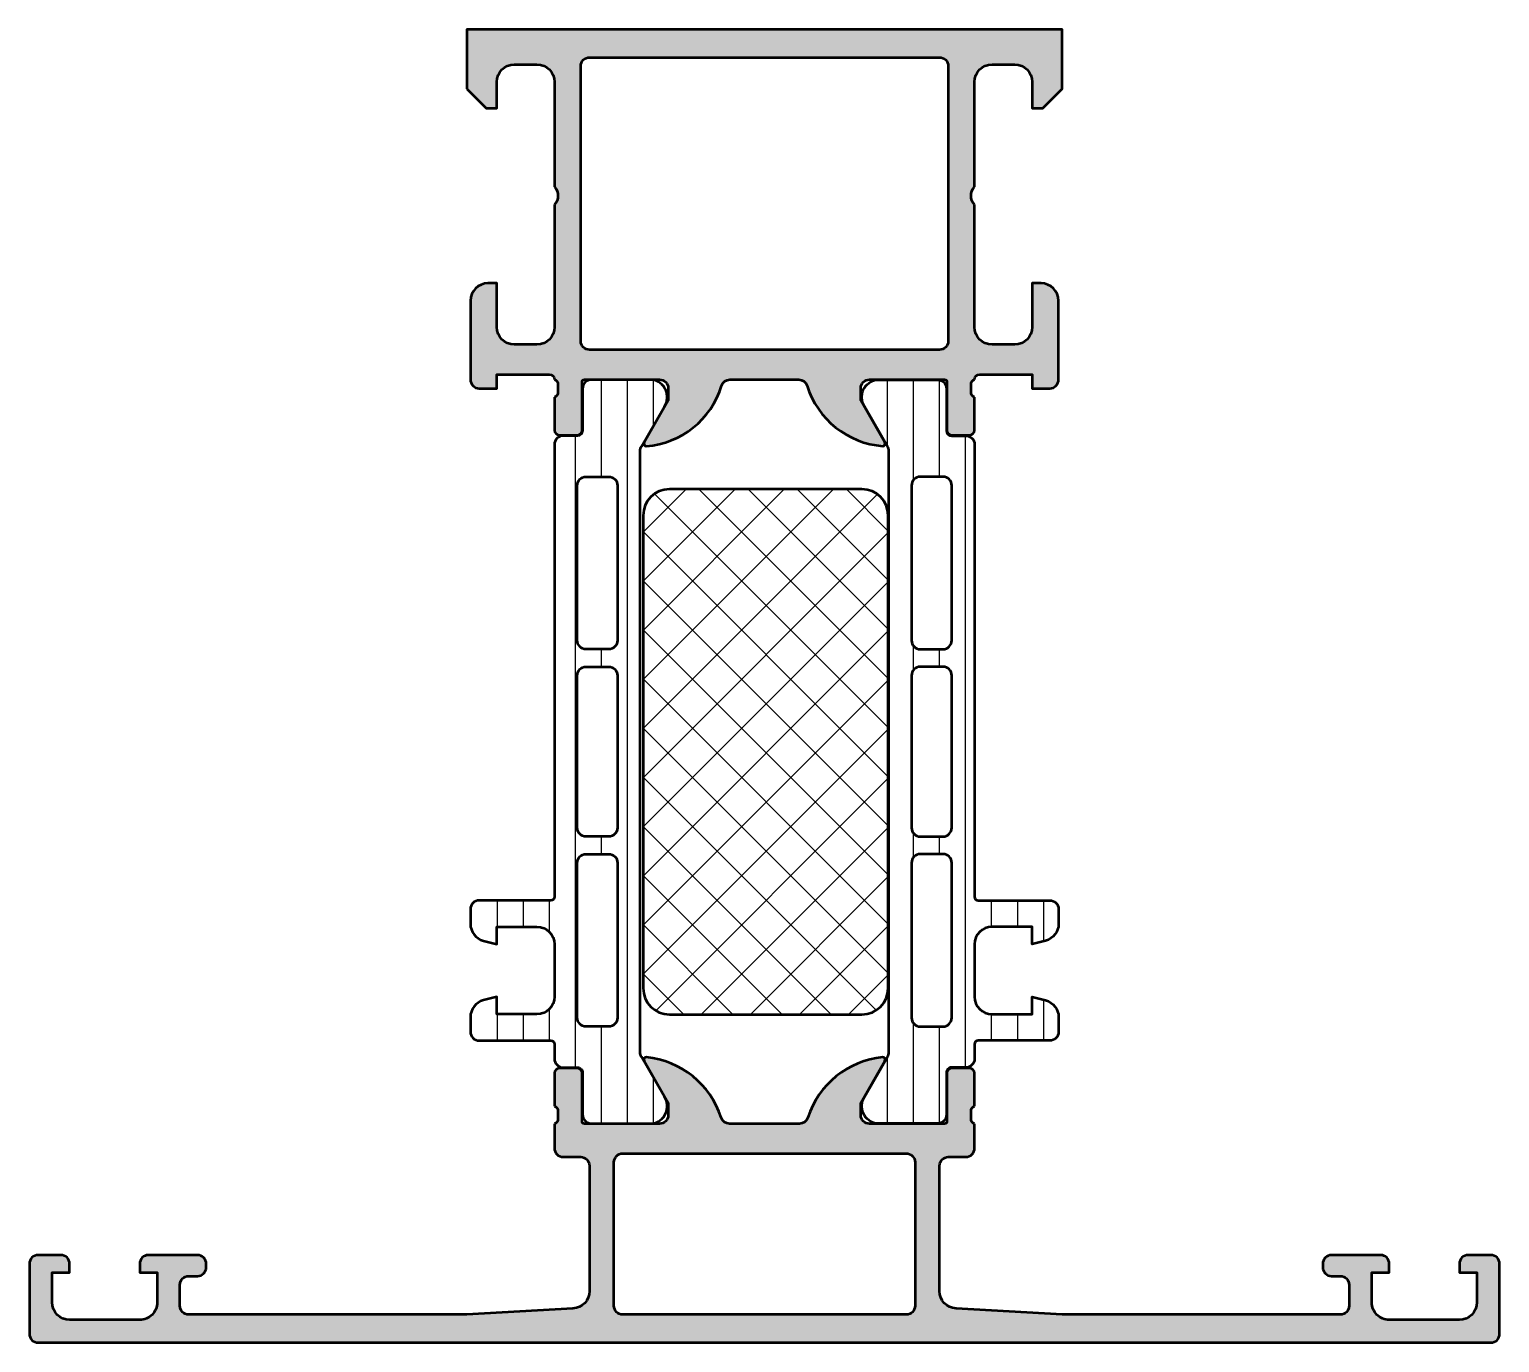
# Model space of a CAD drawing. Extents: x 0 to 84, y 0 to 75.
import ezdxf

# ---------------------------------------------------------------- set-up
doc = ezdxf.new("R2010")
doc.units = 0
for name, color, linetype, lineweight in [('0S-Alu contour', 7, 'Continuous', 50), ('0S-Alu hatch', 252, 'Continuous', 25), ('0S-Plastic contour', 254, 'Continuous', 50), ('0S-Plastic hatch', 253, 'Continuous', 25), ('0S-PT contour', 91, 'Continuous', 50), ('0S-PT hatch', 103, 'Continuous', 25)]:
    doc.layers.add(name, color=color, linetype=linetype, lineweight=lineweight)
pattern_1 = [(90, (0, 0), (-1.4859, 0), [])]

# ---------------------------------------------------------------- blocks, each defined once
blk = doc.blocks.new('345220__68C31748_A0F1_4D4B_8DB2_2B87B1CDCAF7_')
at = {"layer": '0S-Alu hatch'}
h = blk.add_hatch(color=256, dxfattribs=at)
edge = h.paths.add_edge_path()
edge.add_arc((30.49999809265137, 11.09999847412109), 0.5000000000000036, 180, 270)
edge.add_line((30.49999809265137, 10.59999847412108), (31.49999809265138, 10.59999847412108))
edge.add_ellipse((31.49999809265136, 10.09999847412108), major_axis=(-0.5000000000000054, 0), ratio=1, start_angle=180, end_angle=269.99999999999875, ccw=False)
edge.add_line((31.99999809265137, 10.09999847412108), (31.99999809265138, 2.944488525390621))
edge.add_ellipse((31.00000742106395, 2.94447682080078), major_axis=(-0.9999906716559251, 0), ratio=1, start_angle=93.26926935200947, end_angle=180.0006706298244, ccw=False)
edge.add_line((31.05703544616699, 1.946113586425776), (25, 1.599998474121088))
edge.add_line((25, 1.599998474121088), (9.100006103515623, 1.599998474121088))
edge.add_ellipse((9.100002464158983, 2.099994834764447), major_axis=(-0.4999963606566039, 0), ratio=1, start_angle=-0.000417042864683026, end_angle=90.00041704258678, ccw=False)
edge.add_line((8.600006103515625, 2.099998474123514), (8.600006103515625, 3.300003051757806))
edge.add_ellipse((9.100008844383234, 3.300000310890197), major_axis=(-0.5000027408751218, 0), ratio=1, start_angle=270.00031407857114, end_angle=359.99968592151924, ccw=False)
edge.add_line((9.100006103515621, 3.800003051757807), (9.600006103515623, 3.800003051757807))
edge.add_arc((9.600018985091806, 4.299990170181624), 0.4999871185897568, 269.9985238420723, 360.0014761578453)
edge.add_line((10.10000610351562, 4.300003051757088), (10.10000610351562, 4.499999999999992))
edge.add_arc((9.600019903500321, 4.500013799984693), 0.4999862002057459, 359.9984185945515, 450.0015814054076)
edge.add_line((9.600006103515621, 4.999999999999994), (6.799987792968749, 4.999999999999995))
edge.add_arc((6.800036528742742, 4.499951264226003), 0.5000487381489366, 90.00558416400746, 179.994415836045)
edge.add_line((6.29998779296875, 4.499999999999538), (6.29998779296875, 3.999999999999994))
edge.add_line((6.29998779296875, 3.999999999999994), (7.29998779296875, 3.999999999999994))
edge.add_line((7.29998779296875, 3.999999999999994), (7.299987792968751, 2.300003051757808))
edge.add_ellipse((6.300035042676397, 2.299955803026448), major_axis=(-0.9999527514086279, 0), ratio=1, start_angle=89.99904127429778, end_angle=180.0027072806921, ccw=False)
edge.add_line((6.300018310546877, 1.300003051757807), (2.29998779296875, 1.300003051757807))
edge.add_ellipse((2.300030971468326, 2.300046230257383), major_axis=(-1.000043179431727, 0), ratio=1, start_angle=0.00247383901108833, end_angle=89.99752616102683, ccw=False)
edge.add_line((1.29998779296875, 2.300003051757147), (1.29998779296875, 3.999999999999994))
edge.add_line((1.29998779296875, 3.999999999999994), (2.29998779296875, 3.999999999999994))
edge.add_line((2.29998779296875, 3.999999999999994), (2.29998779296875, 4.499999999999996))
edge.add_arc((1.80003856548356, 4.500050770347218), 0.4999492300630801, 359.9941815559002, 450.0023212804759)
edge.add_line((1.800018310546875, 4.999999999999994), (0.5000000000000014, 4.999999999999994))
edge.add_arc((0.4999963606433605, 4.500003639356633), 0.4999963606566056, 89.99958295741315, 180.0004170428646)
edge.add_line((1e-16, 4.499999999997569), (0, 0.4999999999999947))
edge.add_arc((0.4999963606433596, 0.4999963606433545), 0.4999963606566047, 179.9995829571354, 270.0004170425868)
edge.add_line((0.5, -5.1e-15), (83.49998474121092, -5.1e-15))
edge.add_arc((83.49998838056757, 0.4999963606433604), 0.4999963606566104, 269.9995829574139, 360.0004170428646)
edge.add_line((83.99998474121094, 0.5000000000024251), (83.99998474121094, 4.499999999999994))
edge.add_arc((83.49998838056759, 4.500003639356642), 0.499996360656597, 359.9995829571354, 450.0004170425878)
edge.add_line((83.49998474121092, 4.999999999999994), (82.19996643066408, 4.999999999999994))
edge.add_arc((82.1999461757274, 4.500050770347192), 0.4999492300631073, 89.99767871952724, 180.0058184440372)
edge.add_line((81.69999694824217, 4.500000000000121), (81.69999694824217, 3.999999999999994))
edge.add_line((81.69999694824217, 3.999999999999994), (82.69999694824219, 3.999999999999994))
edge.add_line((82.69999694824219, 3.999999999999994), (82.69999694824219, 2.300003051757837))
edge.add_ellipse((81.6999537697426, 2.300046230257376), major_axis=(-1.000043179431718, 0), ratio=1, start_angle=90.00247383897272, end_angle=179.9975261609891, ccw=False)
edge.add_line((81.69999694824217, 1.300003051757807), (77.69996643066408, 1.300003051757807))
edge.add_ellipse((77.69994969853458, 2.299955803026473), major_axis=(-0.9999527514086548, 0), ratio=1, start_angle=-0.0027072808267121218, end_angle=90.0009587257008, ccw=False)
edge.add_line((76.6999969482422, 2.300003051758114), (76.69999694824219, 3.999999999999994))
edge.add_line((76.69999694824219, 3.999999999999994), (77.69999694824217, 3.999999999999994))
edge.add_line((77.69999694824217, 3.999999999999994), (77.69999694824217, 4.499999999999994))
edge.add_arc((77.1999482124682, 4.499951264226005), 0.5000487381489331, 0.0055841639549441, 89.99441583599489)
edge.add_line((77.19999694824217, 4.999999999999994), (74.39997863769531, 4.999999999999994))
edge.add_arc((74.39996483771063, 4.500013799984677), 0.4999862002057592, 89.99841859459399, 180.0015814054484)
edge.add_line((73.89997863769531, 4.499999999999621), (73.89997863769531, 4.300003051757827))
edge.add_arc((74.39996575611914, 4.299990170181632), 0.4999871185897643, 179.9985238419079, 270.001476157926)
edge.add_line((74.39997863769531, 3.800003051757807), (74.89997863769531, 3.800003051757807))
edge.add_ellipse((74.89997589682773, 3.300000310890221), major_axis=(-0.5000027408750981, 0), ratio=1, start_angle=180.0003140784808, end_angle=269.99968592143193, ccw=False)
edge.add_line((75.39997863769531, 3.300003051757033), (75.39997863769531, 2.099998474121066))
edge.add_ellipse((74.89998227705195, 2.099994834764458), major_axis=(-0.4999963606566104, 0), ratio=1, start_angle=89.9995829574155, end_angle=180.0004170428646, ccw=False)
edge.add_line((74.89997863769533, 1.599998474121088), (58.99997711181643, 1.599998474121088))
edge.add_line((58.99997711181643, 1.599998474121088), (52.94294357299803, 1.946113586425775))
edge.add_ellipse((52.9999715981011, 2.944476820800784), major_axis=(-0.9999906716559332, 0), ratio=1, start_angle=-0.0006706298242988851, end_angle=86.7307306479891, ccw=False)
edge.add_line((51.99998092651366, 2.944488525390095), (51.99998092651369, 10.09999847412109))
edge.add_ellipse((52.49998092651368, 10.09999847412109), major_axis=(-0.5, 0), ratio=1, start_angle=270.00000000000165, end_angle=360, ccw=False)
edge.add_line((52.49998092651367, 10.59999847412108), (53.49998092651368, 10.59999847412108))
edge.add_arc((53.49998092651368, 11.09999847412107), 0.4999999999999858, 270, 360)
edge.add_line((53.99998092651366, 11.09999847412107), (53.99998092651367, 12.5))
edge.add_ellipse((54.07881737305672, 12.76752059199311), major_axis=(-0.2788950563274293, 0), ratio=1, start_angle=-1.1645893741010127, end_angle=73.58012358050752, ccw=False)
edge.add_line((53.79997992651367, 12.7731889999915), (53.79997992651367, 13.22678299999151))
edge.add_ellipse((54.07884802215683, 13.23244365946857), major_axis=(-0.2789255417371434, 0), ratio=1, start_angle=-73.5754054446461, end_angle=1.1628700728862214, ccw=False)
edge.add_line((53.99998092651367, 13.4999869999915), (53.99998092651367, 15.37999799999999))
edge.add_arc((53.69998092651366, 15.379998), 0.3000000000000114, 0, 89.99999999999864)
edge.add_line((53.69998092651367, 15.67999800000001), (52.72000660747087, 15.67999800000001))
edge.add_arc((52.72000660747087, 15.37999800000002), 0.29999999999999, 90, 180)
edge.add_line((52.42000660747088, 15.37999800000002), (52.42000660747089, 12.62000000000001))
edge.add_ellipse((52.30000660747086, 12.62000000000002), major_axis=(-0.1200000000000259, 0), ratio=1, start_angle=89.99999999999329, end_angle=180, ccw=False)
edge.add_line((52.30000660747085, 12.49999999999999), (47.99998092651367, 12.5))
edge.add_ellipse((47.99998092651367, 13.00000000000001), major_axis=(-0.5000000000000125, 0), ratio=1, start_angle=0, end_angle=90, ccw=False)
edge.add_line((47.49998092651366, 13), (47.49998092651366, 13.69999999999998))
edge.add_line((47.49998092651366, 13.69999999999998), (48.88147638413604, 16.09282032302754))
edge.add_arc((48.76186114186538, 16.1618802153517), 0.138119784648306, 330.0000000000005, 455.6225775507949)
edge.add_arc((49.23820416768748, 11.32339113815202), 5.000000000000174, 95.62257755079341, 162.2515836439296)
edge.add_ellipse((43.99998092651366, 12.99999999999984), major_axis=(-0.4999999999998378, 0), ratio=1, start_angle=90.00000000000159, end_angle=162.2515836439315, ccw=False)
edge.add_line((43.99998092651368, 12.5), (39.99999809265138, 12.5))
edge.add_ellipse((39.99999809265148, 13.00000000000011), major_axis=(-0.5000000000001048, 0), ratio=1, start_angle=17.74841635605958, end_angle=89.99999999998857, ccw=False)
edge.add_arc((34.76177485147767, 11.32339113815229), 4.999999999999904, 17.74841635607127, 84.37742244920742)
edge.add_arc((35.23811787729967, 16.16188021535171), 0.1381197846482973, 84.37742244920473, 209.9999999999997)
edge.add_line((35.11850263502901, 16.09282032302756), (36.49999809265138, 13.7))
edge.add_line((36.49999809265138, 13.7), (36.49999809265138, 13))
edge.add_ellipse((35.99999809265138, 13), major_axis=(-0.4999999999999929, 0), ratio=1, start_angle=90, end_angle=180, ccw=False)
edge.add_line((35.99999809265137, 12.5), (31.69997241169417, 12.50000000000001))
edge.add_ellipse((31.69997241169417, 12.62), major_axis=(-0.1199999999999957, 0), ratio=1, start_angle=0, end_angle=90.0000000000017, ccw=False)
edge.add_line((31.57997241169417, 12.62), (31.57997241169416, 15.37999799999999))
edge.add_arc((31.27997241169417, 15.37999799999999), 0.2999999999999989, 0, 90)
edge.add_line((31.27997241169417, 15.67999799999999), (30.29999809265138, 15.679998))
edge.add_arc((30.29999809265138, 15.37999799999999), 0.3000000000000043, 90, 180)
edge.add_line((29.99999809265137, 15.37999799999999), (29.99999809265138, 13.49998699999148))
edge.add_ellipse((29.92113099700823, 13.23244365946855), major_axis=(-0.2789255417371328, 0), ratio=1, start_angle=178.8371299271148, end_angle=253.5754054446464, ccw=False)
edge.add_line((30.19999909265138, 13.2267829999915), (30.19999909265138, 12.77318899999148))
edge.add_ellipse((29.92116164610833, 12.76752059199312), major_axis=(-0.2788950563274377, 0), ratio=1, start_angle=106.4198764194943, end_angle=181.1645893740957, ccw=False)
edge.add_line((29.99999809265138, 12.5), (29.99999809265137, 11.09999847412109))
edge = h.paths.add_edge_path()
edge.add_ellipse((33.89999389648437, 10.29999542236327), major_axis=(-0.5, 0), ratio=1, start_angle=270, end_angle=360, ccw=False)
edge.add_line((33.89999389648437, 10.79999542236327), (50.09998703002929, 10.79999542236327))
edge.add_ellipse((50.0999870300293, 10.29999542236327), major_axis=(-0.5, 0), ratio=1, start_angle=180, end_angle=270.0000000000008, ccw=False)
edge.add_line((50.59998703002929, 10.29999542236327), (50.59998703002929, 2.100006103515619))
edge.add_ellipse((50.0999870300293, 2.100006103515619), major_axis=(-0.4999999999999999, 0), ratio=1, start_angle=90, end_angle=180, ccw=False)
edge.add_line((50.0999870300293, 1.600006103515619), (33.89999389648437, 1.60000610351562))
edge.add_ellipse((33.89999389648437, 2.10000610351562), major_axis=(-0.5, 0), ratio=1, start_angle=0, end_angle=90, ccw=False)
edge.add_line((33.39999389648437, 2.10000610351562), (33.39999389648437, 10.29999542236327))
at = {"layer": '0S-Alu contour', "color": 7}
for points in [[(35.11850263502901, 16.09282032302756), (36.49999809265138, 13.7), (36.49999809265138, 13)], [(47.49998092651366, 13), (47.49998092651366, 13.69999999999998), (48.88147638413604, 16.09282032302754)], [(29.99999809265137, 15.37999799999999), (29.99999809265138, 13.49998699999148)], [(31.27997241169417, 15.67999799999999), (30.29999809265138, 15.679998)], [(31.57997241169417, 12.62), (31.57997241169416, 15.37999799999999)], [(52.42000660747088, 15.37999800000002), (52.42000660747089, 12.62000000000001)], [(53.69998092651367, 15.67999800000001), (52.72000660747087, 15.67999800000001)], [(53.99998092651367, 13.4999869999915), (53.99998092651367, 15.37999799999999)], [(30.19999909265138, 13.2267829999915), (30.19999909265138, 12.77318899999148)], [(53.79997992651367, 12.7731889999915), (53.79997992651367, 13.22678299999151)], [(29.99999809265138, 12.5), (29.99999809265137, 11.09999847412109)], [(35.99999809265137, 12.5), (31.69997241169417, 12.50000000000001)], [(43.99998092651368, 12.5), (39.99999809265138, 12.5)], [(52.30000660747085, 12.49999999999999), (47.99998092651367, 12.5)], [(53.99998092651366, 11.09999847412107), (53.99998092651367, 12.5)], [(30.49999809265137, 10.59999847412108), (31.49999809265138, 10.59999847412108)], [(31.99999809265137, 10.09999847412108), (31.99999809265138, 2.944488525390621)], [(33.39999389648437, 2.10000610351562), (33.39999389648437, 10.29999542236327)], [(33.89999389648437, 10.79999542236327), (50.09998703002929, 10.79999542236327)], [(50.59998703002929, 10.29999542236327), (50.59998703002929, 2.100006103515619)], [(51.99998092651366, 2.944488525390095), (51.99998092651369, 10.09999847412109)], [(52.49998092651367, 10.59999847412108), (53.49998092651368, 10.59999847412108)], [(1e-16, 4.499999999997569), (0, 0.4999999999999947)], [(1.800018310546875, 4.999999999999994), (0.5000000000000014, 4.999999999999994)], [(1.29998779296875, 2.300003051757147), (1.29998779296875, 3.999999999999994), (2.29998779296875, 3.999999999999994), (2.29998779296875, 4.499999999999996)], [(6.29998779296875, 4.499999999999538), (6.29998779296875, 3.999999999999994), (7.29998779296875, 3.999999999999994), (7.299987792968751, 2.300003051757808)], [(9.600006103515621, 4.999999999999994), (6.799987792968749, 4.999999999999995)], [(10.10000610351562, 4.300003051757088), (10.10000610351562, 4.499999999999992)], [(73.89997863769531, 4.499999999999621), (73.89997863769531, 4.300003051757827)], [(77.19999694824217, 4.999999999999994), (74.39997863769531, 4.999999999999994)], [(76.6999969482422, 2.300003051758114), (76.69999694824219, 3.999999999999994), (77.69999694824217, 3.999999999999994), (77.69999694824217, 4.499999999999994)], [(81.69999694824217, 4.500000000000121), (81.69999694824217, 3.999999999999994), (82.69999694824219, 3.999999999999994), (82.69999694824219, 2.300003051757837)], [(83.49998474121092, 4.999999999999994), (82.19996643066408, 4.999999999999994)], [(83.99998474121094, 0.5000000000024251), (83.99998474121094, 4.499999999999994)], [(9.100006103515621, 3.800003051757807), (9.600006103515623, 3.800003051757807)], [(74.39997863769531, 3.800003051757807), (74.89997863769531, 3.800003051757807)], [(8.600006103515625, 2.099998474123514), (8.600006103515625, 3.300003051757806)], [(75.39997863769531, 3.300003051757033), (75.39997863769531, 2.099998474121066)], [(31.05703544616699, 1.946113586425776), (25, 1.599998474121088), (9.100006103515623, 1.599998474121088)], [(74.89997863769533, 1.599998474121088), (58.99997711181643, 1.599998474121088), (52.94294357299803, 1.946113586425775)], [(6.300018310546877, 1.300003051757807), (2.29998779296875, 1.300003051757807)], [(50.0999870300293, 1.600006103515619), (33.89999389648437, 1.60000610351562)], [(81.69999694824217, 1.300003051757807), (77.69996643066408, 1.300003051757807)], [(0.5, -5.1e-15), (83.49998474121092, -5.1e-15)]]:
    blk.add_lwpolyline(points, dxfattribs=at)
for centre, radius, start, end in [((35.23811787729967, 16.16188021535171), 0.1381197846482973, 84.37742244920473, 209.9999999999997), ((34.76177485147767, 11.32339113815229), 4.999999999999904, 17.74841635607127, 84.37742244920742), ((49.23820416768748, 11.32339113815202), 5.000000000000174, 95.62257755079341, 162.2515836439296), ((48.76186114186538, 16.1618802153517), 0.138119784648306, 330.0000000000005, 95.62257755079499), ((30.29999809265138, 15.37999799999999), 0.3000000000000043, 90, 180), ((31.27997241169417, 15.37999799999999), 0.2999999999999989, 0, 90), ((52.72000660747087, 15.37999800000002), 0.29999999999999, 90, 180), ((53.69998092651366, 15.379998), 0.3000000000000114, 0, 89.99999999999864), ((30.49999809265137, 11.09999847412109), 0.5000000000000036, 180, 270), ((53.49998092651368, 11.09999847412107), 0.4999999999999858, 270, 0), ((0.4999963606433605, 4.500003639356633), 0.4999963606566056, 89.99958295741315, 180.0004170428646), ((1.80003856548356, 4.500050770347218), 0.4999492300630801, 359.9941815559002, 90.00232128047583), ((6.800036528742742, 4.499951264226003), 0.5000487381489366, 90.00558416400746, 179.994415836045), ((9.600019903500321, 4.500013799984693), 0.4999862002057459, 359.9984185945515, 90.00158140540763), ((9.600018985091806, 4.299990170181624), 0.4999871185897568, 269.9985238420723, 0.0014761578452432), ((74.39996483771063, 4.500013799984677), 0.4999862002057592, 89.99841859459399, 180.0015814054484), ((74.39996575611914, 4.299990170181632), 0.4999871185897643, 179.9985238419079, 270.001476157926), ((77.1999482124682, 4.499951264226005), 0.5000487381489331, 0.0055841639549441, 89.99441583599489), ((82.1999461757274, 4.500050770347192), 0.4999492300631073, 89.99767871952724, 180.0058184440372), ((83.49998838056759, 4.500003639356642), 0.499996360656597, 359.9995829571354, 90.00041704258778), ((0.4999963606433596, 0.4999963606433545), 0.4999963606566047, 179.9995829571354, 270.0004170425868), ((83.49998838056757, 0.4999963606433604), 0.4999963606566104, 269.9995829574139, 0.0004170428646345)]:
    blk.add_arc(centre, radius, start, end, dxfattribs=at)
at = {"layer": '0S-Alu contour', "color": 7, "extrusion": (0, 0, -1)}
for centre, radius, start, end in [((-29.92113099700823, 13.23244365946855), 0.2789255417371328, 106.4245945553536, 181.1628700728853), ((-54.07884802215683, 13.23244365946857), 0.2789255417371434, 358.8371299271138, 73.57540544464614), ((-29.92116164610833, 12.76752059199312), 0.2788950563274377, 178.8354106259043, 253.5801235805057), ((-31.69997241169417, 12.62), 0.1199999999999957, 269.9999999999983, 0), ((-35.99999809265138, 13), 0.4999999999999929, 180, 270), ((-39.99999809265148, 13.00000000000011), 0.5000000000001048, 270.0000000000114, 342.2515836439404), ((-43.99998092651366, 12.99999999999984), 0.4999999999998378, 197.7484163560685, 269.9999999999984), ((-47.99998092651367, 13.00000000000001), 0.5000000000000125, 270, 0), ((-52.30000660747086, 12.62000000000002), 0.1200000000000259, 180, 270.0000000000068), ((-54.07881737305672, 12.76752059199311), 0.2788950563274293, 286.4198764194925, 1.164589374100992), ((-31.49999809265136, 10.09999847412108), 0.5000000000000054, 90.00000000000122, 180), ((-33.89999389648437, 10.29999542236327), 0.5, 0, 90), ((-50.0999870300293, 10.29999542236327), 0.5, 89.9999999999992, 180), ((-52.49998092651368, 10.09999847412109), 0.5, 0, 89.99999999999837), ((-9.100008844383234, 3.300000310890197), 0.5000027408751218, 0.0003140784807261, 89.99968592142883), ((-74.89997589682773, 3.300000310890221), 0.5000027408750981, 90.0003140785681, 179.9996859215192), ((-31.00000742106395, 2.94447682080078), 0.9999906716559253, 179.9993293701756, 266.7307306479905), ((-52.9999715981011, 2.944476820800784), 0.9999906716559335, 273.2692693520109, 0.000670629824406), ((-2.300030971468326, 2.300046230257383), 1.000043179431727, 270.0024738389732, 359.9975261609889), ((-6.300035042676397, 2.299955803026448), 0.9999527514086279, 179.9972927193079, 270.0009587257022), ((-9.100002464158983, 2.099994834764447), 0.4999963606566039, 269.9995829574132, 0.0004170428646345), ((-33.89999389648437, 2.10000610351562), 0.5, 270, 0), ((-50.0999870300293, 2.100006103515619), 0.4999999999999999, 180, 270), ((-74.89998227705195, 2.099994834764458), 0.4999963606566104, 179.9995829571354, 270.0004170425845), ((-77.69994969853458, 2.299955803026473), 0.9999527514086548, 269.9990412742992, 0.0027072808266599), ((-81.6999537697426, 2.300046230257376), 1.000043179431718, 180.002473839011, 269.9975261610273)]:
    blk.add_arc(centre, radius, start, end, dxfattribs=at)
blk = doc.blocks.new('486910__9B166FDB_D772_4EF8_85C1_3312F92CC341_')
at = {"layer": '0S-PT hatch'}
h = blk.add_hatch(dxfattribs=at)
h.set_pattern_fill('ANSI37', color=256, scale=0.625, angle=90, style=0)
h.set_pattern_definition([(135, (0, 0), (-1.403165018917055, -1.403165018917055), []), (225, (0, 0), (1.403165018917055, -1.403165018917055), [])])
edge = h.paths.add_edge_path()
edge.add_arc((36.56593827806137, 47.24119923922818), 1.5, 90, 180)
edge.add_line((35.06593827806137, 47.24119923922818), (35.06593827806137, 20.24119923922818))
edge.add_arc((36.56593827806136, 20.24119923922818), 1.499999999999998, 180, 270)
edge.add_line((36.56593827806136, 18.74119923922818), (47.56593827806136, 18.74119923922818))
edge.add_arc((47.56593827806136, 20.24119923922818), 1.5, 270, 360)
edge.add_line((49.06593827806136, 20.24119923922818), (49.06593827806137, 47.24119923922818))
edge.add_arc((47.56593827806137, 47.24119923922818), 1.499999999999999, 0, 90)
edge.add_line((47.56593827806137, 48.74119923922818), (36.56593827806137, 48.74119923922818))
at = {"layer": '0S-PT contour', "color": 7}
for points in [[(47.56593827806137, 48.74119923922818), (36.56593827806137, 48.74119923922818)], [(35.06593827806137, 47.24119923922818), (35.06593827806137, 20.24119923922818)], [(49.06593827806136, 20.24119923922818), (49.06593827806137, 47.24119923922818)], [(36.56593827806136, 18.74119923922818), (47.56593827806136, 18.74119923922818)]]:
    blk.add_lwpolyline(points, dxfattribs=at)
for centre, radius, start, end in [((36.56593827806137, 47.24119923922818), 1.5, 90, 180), ((47.56593827806137, 47.24119923922818), 1.499999999999999, 0, 90), ((36.56593827806136, 20.24119923922818), 1.499999999999998, 180, 270), ((47.56593827806136, 20.24119923922818), 1.5, 270, 0)]:
    blk.add_arc(centre, radius, start, end, dxfattribs=at)
blk = doc.blocks.new('278494__99E696C1_5AEE_4A02_9DF4_0ACA20FF6A75___4F077FD6_5B65_45CB_B10E_73803434C904_')
at = {"layer": '0S-Plastic hatch'}
h = blk.add_hatch(dxfattribs=at)
h.set_pattern_fill('ANSI31', color=256, scale=0.4680000000000001, angle=45, style=0)
h.set_pattern_definition(pattern_1)
edge = h.paths.add_edge_path()
edge.add_line((53.99998092651367, 51.29262339778484), (54.00000384807167, 25.45125658823266))
edge.add_arc((54.20414271369369, 25.455375387072), 0.204180412775868, 181.155868943814, 269.5149389342844)
edge.add_line((54.20241416079843, 25.25120229122876), (58.30241416078671, 25.25120229122876))
edge.add_ellipse((58.30241416078671, 24.75120229122882), major_axis=(-0.4999999999999361, 0), ratio=1, start_angle=180, end_angle=270, ccw=False)
edge.add_line((58.80241416078665, 24.75120229122881), (58.80241416078666, 23.92045306784114))
edge.add_ellipse((57.80241416078657, 23.92045306784121), major_axis=(-1.000000000000092, 0), ratio=1, start_angle=105.0000000010833, end_angle=180, ccw=False)
edge.add_line((58.06123320590738, 22.95452724155694), (57.30241416078672, 22.75120229122875))
edge.add_line((57.30241416078672, 22.75120229122875), (57.30241416078673, 23.75120229122876))
edge.add_line((57.30241416078673, 23.75120229122876), (55.0024141607983, 23.75120229122876))
edge.add_arc((55.00412319463939, 22.74707631855117), 1.004127427074074, 90.09751797508503, 179.770140321516)
edge.add_line((54.00000384807167, 22.75110467439828), (54.00000384807167, 19.75122632025462))
edge.add_arc((55.00412340651959, 19.7553287754304), 1.004127938958025, 180.2340877213157, 269.9024699846784)
edge.add_line((55.00241416079837, 18.75120229122875), (57.30241416078672, 18.75120229122875))
edge.add_line((57.30241416078672, 18.75120229122875), (57.30241416078683, 19.75120229122869))
edge.add_line((57.30241416078683, 19.75120229122869), (58.0612332059074, 19.54787734087044))
edge.add_ellipse((57.80241416078674, 18.58195151458676), major_axis=(-0.9999999999994882, 0), ratio=1, start_angle=180, end_angle=254.99999999891662, ccw=False)
edge.add_line((58.80241416078623, 18.58195151458675), (58.80241416078672, 17.75120229122875))
edge.add_ellipse((58.30241416078671, 17.75120229122878), major_axis=(-0.5000000000000142, 0), ratio=1, start_angle=90.0000000000008, end_angle=180, ccw=False)
edge.add_line((58.30241416078671, 17.25120229122876), (54.20241416079836, 17.25120229122875))
edge.add_arc((54.20241416079836, 17.05120229122875), 0.1999999999999957, 90.00000000000205, 180)
edge.add_line((54.00241416079836, 17.05120229122875), (54.00109361580842, 16.21013004610088))
edge.add_ellipse((53.50109629514264, 16.21010925689818), major_axis=(-0.4999973210979703, 0), ratio=1, start_angle=90.00176831586009, end_angle=180.0023822800019, ccw=False)
edge.add_line((53.50111172652695, 15.71011193603834), (52.69078039371205, 15.71008330962012))
edge.add_arc((52.69079125994636, 15.41008330981692), 0.299999999999997, 90.00207529788617, 180.0020752978985)
edge.add_line((52.39079126014316, 15.41007244358254), (52.39121014035595, 13.0100740742441))
edge.add_ellipse((51.89121416334096, 13.01005332437419), major_axis=(-0.4999959774455577, 0), ratio=1, start_angle=90.00177281669909, end_angle=180.0023777790716, ccw=False)
edge.add_line((51.8912296339607, 12.51005734716797), (48.41468813815485, 12.50993069970388))
edge.add_ellipse((48.55696293506909, 13.4997539283803), major_axis=(-0.9999960709244813, 0), ratio=1, start_angle=-32.72494080195338, end_angle=81.8204672459861, ccw=False)
edge.add_line((47.7156907044103, 14.04035838247478), (49.03407770219733, 16.32406298372988))
edge.add_arc((48.60105593051258, 16.57404727381869), 0.5000000000457085, 330.0020786998707, 360.0020153916018)
edge.add_line((49.10105593024897, 16.57406486142827), (49.09996961781628, 50.92833361702789))
edge.add_arc((48.59996961804036, 50.92831498383714), 0.5000000001271044, 0.0021352061290217, 30.00207189330807)
edge.add_line((49.03297327941954, 51.17833064206543), (47.71442084995906, 53.46193973131244))
edge.add_ellipse((48.55565391617929, 54.00260512706299), major_axis=(-0.9999960709244771, 0), ratio=1, start_angle=-81.81631665021553, end_angle=32.72909139772872, ccw=False)
edge.add_line((48.41330741529753, 54.99241804653371), (51.88984891110337, 54.99254469399776))
edge.add_ellipse((51.88986966097333, 54.49254871698277), major_axis=(-0.4999959774455435, 0), ratio=1, start_angle=180.0017728167249, end_angle=270.0023777790794, ccw=False)
edge.add_line((52.38986563817952, 54.49256418760274), (52.3896206175987, 52.09256579421702))
edge.add_arc((52.6896206174019, 52.09257666045133), 0.2999999999999899, 180.0020752978985, 270.0020752978834)
edge.add_line((52.68963148363621, 51.79257666064813), (53.49996281645114, 51.79260528706632))
edge.add_ellipse((53.49998360565383, 51.29260796640054), major_axis=(-0.4999973210979703, 0), ratio=1, start_angle=180.0017683158931, end_angle=270.00238227991207, ccw=False)
edge = h.paths.add_edge_path()
edge.add_line((52.70053222794, 40.10119604587006), (52.70053222794, 48.95118994235433))
edge.add_arc((52.20053222585238, 48.95118994053621), 0.5000000020876358, 0, 90.00189910261868)
edge.add_line((52.20051565305555, 49.45118994234919), (50.90052154678764, 49.4511899423492))
edge.add_arc((50.900517907431, 48.95119358170586), 0.4999963606565891, 89.99958295741222, 180.0004170428646)
edge.add_line((50.40052154678765, 48.9511899423468), (50.40052154678764, 40.10119604586717))
edge.add_arc((50.90051790743087, 40.1011924065081), 0.4999963606564825, 179.9995829571354, 270.0004170426)
edge.add_line((50.90052154678763, 39.60119604586487), (52.20051565310037, 39.60119604586488))
edge.add_arc((52.20053222578268, 40.10119604774755), 0.5000000021573215, 269.9981009105052, 360)
edge = h.paths.add_edge_path()
edge.add_line((50.40052154677726, 38.10119604656852), (50.40052154677727, 29.40118994305285))
edge.add_arc((50.90052154677728, 29.40118994304766), 0.5000000000000036, 180, 269.9999999999976)
edge.add_line((50.90052154677725, 28.90118994304765), (52.20053222792961, 28.90118994304765))
edge.add_arc((52.20053222792962, 29.40118994304763), 0.4999999999999929, 269.9999999999992, 360)
edge.add_line((52.70053222792961, 29.40118994304763), (52.70053222792963, 38.10119604656853))
edge.add_arc((52.20053222792967, 38.10119604656335), 0.4999999999999787, 0, 90.00000000119934)
edge.add_line((52.2005322279192, 38.60119604656333), (50.90052154676687, 38.60119604656333))
edge.add_arc((50.9005215467773, 38.10119604656327), 0.5000000000000356, 90.00000000119446, 180)
edge = h.paths.add_edge_path()
edge.add_line((50.40052154677727, 27.40118994304764), (50.40052154677727, 18.55121130535757))
edge.add_arc((50.90053680556632, 18.55121130535238), 0.5000152587890554, 180, 270.0000000000017)
edge.add_line((50.90053680556633, 18.05119604656332), (52.20054748671867, 18.05119604656332))
edge.add_arc((52.20054748671866, 18.55118078777428), 0.4999847412109446, 270.0000000000017, 360)
edge.add_line((52.7005322279296, 18.55118078777428), (52.7005322279296, 27.40118994305279))
edge.add_arc((52.20053222584195, 27.40118994123466), 0.5000000020876358, 0, 90.00189910261136)
edge.add_line((52.20051565304519, 27.90118994304764), (50.90052154677727, 27.90118994304764))
edge.add_arc((50.90051790742059, 27.40119358240434), 0.4999963606565606, 89.99958295740817, 180.0004170428646)
at = {"layer": '0S-Alu contour', "color": 7}
for points in [[(50.40052154678765, 48.9511899423468), (50.40052154678764, 40.10119604586717)], [(52.20051565305555, 49.45118994234919), (50.90052154678764, 49.4511899423492)], [(52.70053222794, 40.10119604587006), (52.70053222794, 48.95118994235433)], [(50.90052154678763, 39.60119604586487), (52.20051565310037, 39.60119604586488)], [(50.40052154677726, 38.10119604656852), (50.40052154677727, 29.40118994305285)], [(52.2005322279192, 38.60119604656333), (50.90052154676687, 38.60119604656333)], [(52.70053222792961, 29.40118994304763), (52.70053222792963, 38.10119604656853)], [(50.90052154677725, 28.90118994304765), (52.20053222792961, 28.90118994304765)], [(52.20051565304519, 27.90118994304764), (50.90052154677727, 27.90118994304764)], [(50.40052154677727, 27.40118994304764), (50.40052154677727, 18.55121130535757)], [(52.7005322279296, 18.55118078777428), (52.7005322279296, 27.40118994305279)], [(50.90053680556633, 18.05119604656332), (52.20054748671867, 18.05119604656332)]]:
    blk.add_lwpolyline(points, dxfattribs=at)
for centre, radius, start, end in [((50.900517907431, 48.95119358170586), 0.4999963606565891, 89.99958295741222, 180.0004170428646), ((52.20053222585238, 48.95118994053621), 0.5000000020876358, 0, 90.00189910261868), ((50.90051790743087, 40.1011924065081), 0.4999963606564825, 179.9995829571354, 270.0004170426), ((52.20053222578268, 40.10119604774755), 0.5000000021573215, 269.9981009105052, 0), ((50.9005215467773, 38.10119604656327), 0.5000000000000356, 90.00000000119446, 180), ((52.20053222792967, 38.10119604656335), 0.4999999999999787, 0, 90.00000000119934), ((50.90052154677728, 29.40118994304766), 0.5000000000000036, 180, 269.9999999999976), ((52.20053222792962, 29.40118994304763), 0.4999999999999929, 269.9999999999992, 0), ((50.90051790742059, 27.40119358240434), 0.4999963606565606, 89.99958295740817, 180.0004170428646), ((52.20053222584195, 27.40118994123466), 0.5000000020876358, 0, 90.00189910261136), ((50.90053680556632, 18.55121130535238), 0.5000152587890554, 180, 270.0000000000017), ((52.20054748671866, 18.55118078777428), 0.4999847412109446, 270.0000000000017, 0)]:
    blk.add_arc(centre, radius, start, end, dxfattribs=at)
at = {"layer": '0S-Plastic contour', "color": 7}
for points in [[(48.41330741529753, 54.99241804653371), (51.88984891110337, 54.99254469399776)], [(52.38986563817952, 54.49256418760274), (52.3896206175987, 52.09256579421702)], [(49.03297327941954, 51.17833064206543), (47.71442084995906, 53.46193973131244)], [(52.68963148363621, 51.79257666064813), (53.49996281645114, 51.79260528706632)], [(53.99998092651367, 51.29262339778484), (54.00000384807167, 25.45125658823266)], [(49.10105593024897, 16.57406486142827), (49.09996961781628, 50.92833361702789)], [(54.20241416079843, 25.25120229122876), (58.30241416078671, 25.25120229122876)], [(58.80241416078665, 24.75120229122881), (58.80241416078666, 23.92045306784114)], [(58.06123320590738, 22.95452724155694), (57.30241416078672, 22.75120229122875), (57.30241416078673, 23.75120229122876), (55.0024141607983, 23.75120229122876)], [(54.00000384807167, 22.75110467439828), (54.00000384807167, 19.75122632025462)], [(55.00241416079837, 18.75120229122875), (57.30241416078672, 18.75120229122875), (57.30241416078683, 19.75120229122869), (58.0612332059074, 19.54787734087044)], [(58.80241416078623, 18.58195151458675), (58.80241416078672, 17.75120229122875)], [(54.00241416079836, 17.05120229122875), (54.00109361580842, 16.21013004610088)], [(58.30241416078671, 17.25120229122876), (54.20241416079836, 17.25120229122875)], [(47.7156907044103, 14.04035838247478), (49.03407770219733, 16.32406298372988)], [(52.39079126014316, 15.41007244358254), (52.39121014035595, 13.0100740742441)], [(53.50111172652695, 15.71011193603834), (52.69078039371205, 15.71008330962012)], [(51.8912296339607, 12.51005734716797), (48.41468813815485, 12.50993069970388)]]:
    blk.add_lwpolyline(points, dxfattribs=at)
at = {"layer": '0S-Plastic contour', "color": 7, "extrusion": (0, 0, -1)}
for centre, radius, start, end in [((-48.55565391617929, 54.00260512706299), 0.9999960709244771, 327.2709086022713, 81.81631665021546), ((-51.88986966097333, 54.49254871698277), 0.4999959774455435, 89.9976222209206, 179.9982271832751), ((-53.49998360565383, 51.29260796640054), 0.4999973210979704, 89.99761772008794, 179.9982316841069), ((-58.30241416078671, 24.75120229122882), 0.4999999999999361, 90, 180), ((-57.80241416078657, 23.92045306784121), 1.000000000000092, 180, 254.9999999989167), ((-57.80241416078674, 18.58195151458676), 0.9999999999994882, 105.0000000010834, 180), ((-58.30241416078671, 17.75120229122878), 0.5000000000000142, 180, 269.9999999999992), ((-53.50109629514264, 16.21010925689818), 0.4999973210979704, 179.9976177199981, 269.9982316841399), ((-48.55696293506909, 13.4997539283803), 0.9999960709244813, 278.1795327540139, 32.72494080195337), ((-51.89121416334096, 13.01005332437419), 0.4999959774455577, 179.9976222209284, 269.9982271833009)]:
    blk.add_arc(centre, radius, start, end, dxfattribs=at)
at = {"layer": '0S-Plastic contour', "color": 7}
for centre, radius, start, end in [((52.6896206174019, 52.09257666045133), 0.2999999999999899, 180.0020752978985, 270.0020752978834), ((48.59996961804036, 50.92831498383714), 0.5000000001271044, 0.0021352061290217, 30.00207189330807), ((54.20414271369369, 25.455375387072), 0.204180412775868, 181.155868943814, 269.5149389342844), ((55.00412319463939, 22.74707631855117), 1.004127427074074, 90.09751797508503, 179.770140321516), ((55.00412340651959, 19.7553287754304), 1.004127938958025, 180.2340877213157, 269.9024699846784), ((54.20241416079836, 17.05120229122875), 0.1999999999999957, 90.00000000000205, 180), ((48.60105593051258, 16.57404727381869), 0.5000000000457085, 330.0020786998707, 0.0020153916017822), ((52.69079125994636, 15.41008330981692), 0.299999999999997, 90.00207529788617, 180.0020752978985)]:
    blk.add_arc(centre, radius, start, end, dxfattribs=at)
blk = doc.blocks.new('278494__D9368EE6_2A98_4F53_9D2D_5CC1FCF3D4F0___9BA61D29_F5D0_4552_A59B_7645306C3F81_')
at = {"layer": '0S-Plastic hatch'}
h = blk.add_hatch(dxfattribs=at)
h.set_pattern_fill('ANSI31', color=256, scale=0.4680000000000001, angle=45, style=0)
h.set_pattern_definition(pattern_1)
edge = h.paths.add_edge_path()
edge.add_line((29.99999809265137, 51.29262339778484), (29.99997517109337, 25.45125658823266))
edge.add_ellipse((29.79583630547134, 25.45537538707201), major_axis=(-0.20418041277588, 0), ratio=1, start_angle=90.48506106571949, end_angle=178.8441310561842, ccw=False)
edge.add_line((29.79756485836661, 25.25120229122876), (25.69756485837832, 25.25120229122876))
edge.add_arc((25.69756485837832, 24.75120229122881), 0.4999999999999467, 90, 180)
edge.add_line((25.19756485837838, 24.75120229122881), (25.19756485837838, 23.92045306784114))
edge.add_arc((26.19756485837845, 23.92045306784117), 1.000000000000066, 180, 254.9999999989172)
edge.add_line((25.93874581325766, 22.95452724155693), (26.69756485837832, 22.75120229122875))
edge.add_line((26.69756485837832, 22.75120229122875), (26.69756485837832, 23.75120229122876))
edge.add_line((26.69756485837832, 23.75120229122876), (28.99756485836673, 23.75120229122876))
edge.add_ellipse((28.99585582452564, 22.74707631855116), major_axis=(-1.004127427074079, 0), ratio=1, start_angle=180.2298596784872, end_angle=269.9024820249146, ccw=False)
edge.add_line((29.99997517109336, 22.75110467439833), (29.99997517109336, 19.75122632025462))
edge.add_ellipse((28.99585561264546, 19.75532877543038), major_axis=(-1.004127938958013, 0), ratio=1, start_angle=90.09753001532039, end_angle=179.7659122786875, ccw=False)
edge.add_line((28.99756485836667, 18.75120229122875), (26.69756485837833, 18.75120229122875))
edge.add_line((26.69756485837833, 18.75120229122875), (26.69756485837821, 19.75120229122869))
edge.add_line((26.69756485837821, 19.75120229122869), (25.93874581325764, 19.54787734087044))
edge.add_arc((26.19756485837824, 18.58195151458678), 0.9999999999994578, 105.0000000010805, 180)
edge.add_line((25.19756485837878, 18.58195151458678), (25.19756485837832, 17.75120229122875))
edge.add_arc((25.69756485837832, 17.75120229122875), 0.5000000000000027, 180, 270.0000000000008)
edge.add_line((25.69756485837833, 17.25120229122875), (29.79756485836669, 17.25120229122875))
edge.add_ellipse((29.7975648583667, 17.05120229122876), major_axis=(-0.1999999999999851, 0), ratio=1, start_angle=180, end_angle=270.000000000001, ccw=False)
edge.add_line((29.99756485836668, 17.05120229122876), (29.99888540335662, 16.21013004610088))
edge.add_arc((30.4988827240224, 16.21010925689817), 0.4999973210979717, 179.9976177199981, 269.9982316841403)
edge.add_line((30.49886729263809, 15.71011193603833), (31.309198625453, 15.71008330962012))
edge.add_ellipse((31.30918775921868, 15.41008330981692), major_axis=(-0.2999999999999934, 0), ratio=1, start_angle=179.9979247021016, end_angle=269.9979247021146, ccw=False)
edge.add_line((31.60918775902188, 15.41007244358253), (31.60876887880909, 13.0100740742441))
edge.add_arc((32.10876485582409, 13.0100533243742), 0.4999959774455613, 179.9976222209284, 269.9982271833)
edge.add_line((32.10874938520433, 12.51005734716798), (35.58529088101019, 12.50993069970388))
edge.add_arc((35.44301608409597, 13.4997539283803), 0.9999960709244808, 278.1795327540135, 392.7249408019534)
edge.add_line((36.28428831475476, 14.04035838247478), (34.96590131696771, 16.32406298372988))
edge.add_ellipse((35.39892308860846, 16.57404727380668), major_axis=(-0.5000000000000883, 0), ratio=1, start_angle=-0.002015393048509395, end_angle=29.997921301458007, ccw=False)
edge.add_line((34.89892308891769, 16.57406486142887), (34.90000940134876, 50.92833361702789))
edge.add_ellipse((35.4000094010016, 50.92831498386868), major_axis=(-0.5000000000000306, 0), ratio=1, start_angle=329.99792810276773, end_angle=359.9978647972848, ccw=False)
edge.add_line((34.96700573974958, 51.17833064206307), (36.28555816920599, 53.46193973131244))
edge.add_arc((35.44432510298573, 54.00260512706298), 0.99999607092448, 327.2709086022732, 441.8163166502142)
edge.add_line((35.58667160386751, 54.99241804653368), (32.11013010806168, 54.99254469399776))
edge.add_arc((32.11010935819177, 54.49254871698274), 0.499995977445583, 89.99762222092792, 179.9982271832751)
edge.add_line((31.61011338098553, 54.49256418760271), (31.61035840156635, 52.09256579421702))
edge.add_ellipse((31.31035840176314, 52.09257666045132), major_axis=(-0.299999999999997, 0), ratio=1, start_angle=89.9979247021152, end_angle=179.9979247021016, ccw=False)
edge.add_line((31.31034753552883, 51.79257666064812), (30.50001620271391, 51.79260528706632))
edge.add_arc((30.49999541351122, 51.29260796640053), 0.4999973210979748, 89.99761772008878, 179.9982316841069)
edge = h.paths.add_edge_path()
edge.add_line((31.29944679122504, 40.10119604587006), (31.29944679122505, 48.95118994235433))
edge.add_ellipse((31.79944679331268, 48.95118994053621), major_axis=(-0.5000000020876287, 0), ratio=1, start_angle=269.9981008973825, end_angle=360, ccw=False)
edge.add_line((31.7994633661095, 49.45118994234918), (33.0994574723774, 49.45118994234917))
edge.add_ellipse((33.09946111173402, 48.95119358170581), major_axis=(-0.4999963606566095, 0), ratio=1, start_angle=179.9995829571355, end_angle=270.0004170425845, ccw=False)
edge.add_line((33.59945747237739, 48.95118994234675), (33.59945747237739, 40.10119604586718))
edge.add_ellipse((33.09946111173413, 40.10119240650812), major_axis=(-0.4999963606565073, 0), ratio=1, start_angle=89.99958295740407, end_angle=180.0004170428646, ccw=False)
edge.add_line((33.09945747237741, 39.60119604586487), (31.79946336606467, 39.60119604586488))
edge.add_ellipse((31.79944679338235, 40.10119604774753), major_axis=(-0.5000000021573054, 0), ratio=1, start_angle=0, end_angle=90.00189908949642, ccw=False)
edge = h.paths.add_edge_path()
edge.add_line((31.29944679123543, 29.40118994305285), (31.29944679123542, 38.10119604656853))
edge.add_ellipse((31.79944679123542, 38.10119604656332), major_axis=(-0.5000000000000071, 0), ratio=1, start_angle=269.99999999880595, end_angle=360, ccw=False)
edge.add_line((31.79944679124584, 38.60119604656333), (33.09945747239817, 38.60119604656333))
edge.add_ellipse((33.09945747238777, 38.10119604656331), major_axis=(-0.5000000000000134, 0), ratio=1, start_angle=180, end_angle=269.999999998808, ccw=False)
edge.add_line((33.59945747238779, 38.10119604656331), (33.59945747238778, 29.40118994304764))
edge.add_ellipse((33.09945747238778, 29.40118994304764), major_axis=(-0.4999999999999929, 0), ratio=1, start_angle=90, end_angle=180, ccw=False)
edge.add_line((33.09945747238778, 28.90118994304765), (31.79944679123543, 28.90118994304765))
edge.add_ellipse((31.79944679123543, 29.40118994304765), major_axis=(-0.4999999999999983, 0), ratio=1, start_angle=0, end_angle=90, ccw=False)
edge = h.paths.add_edge_path()
edge.add_line((31.29944679123543, 18.55118078777945), (31.29944679123543, 27.40118994305279))
edge.add_ellipse((31.79944679332305, 27.40118994123468), major_axis=(-0.5000000020876199, 0), ratio=1, start_angle=269.9981008973846, end_angle=360, ccw=False)
edge.add_line((31.79946336611986, 27.90118994304764), (33.09945747238778, 27.90118994304764))
edge.add_ellipse((33.09946111174445, 27.40119358240432), major_axis=(-0.4999963606565686, 0), ratio=1, start_angle=179.9995829571355, end_angle=270.00041704259024, ccw=False)
edge.add_line((33.59945747238777, 27.40118994304526), (33.59945747238778, 18.55121130535238))
edge.add_ellipse((33.09944221359872, 18.55121130535238), major_axis=(-0.5000152587890554, 0), ratio=1, start_angle=89.9999999999992, end_angle=180, ccw=False)
edge.add_line((33.09944221359871, 18.05119604656332), (31.79943153244637, 18.05119604656332))
edge.add_ellipse((31.79943153244636, 18.55118078777425), major_axis=(-0.4999847412109291, 0), ratio=1, start_angle=0, end_angle=90.0000000000004, ccw=False)
at = {"layer": '0S-Alu contour', "color": 7}
for points in [[(31.29944679122504, 40.10119604587006), (31.29944679122505, 48.95118994235433)], [(31.7994633661095, 49.45118994234918), (33.0994574723774, 49.45118994234917)], [(33.59945747237739, 48.95118994234675), (33.59945747237739, 40.10119604586718)], [(33.09945747237741, 39.60119604586487), (31.79946336606467, 39.60119604586488)], [(31.29944679123543, 29.40118994305285), (31.29944679123542, 38.10119604656853)], [(31.79944679124584, 38.60119604656333), (33.09945747239817, 38.60119604656333)], [(33.59945747238779, 38.10119604656331), (33.59945747238778, 29.40118994304764)], [(33.09945747238778, 28.90118994304765), (31.79944679123543, 28.90118994304765)], [(31.79946336611986, 27.90118994304764), (33.09945747238778, 27.90118994304764)], [(31.29944679123543, 18.55118078777945), (31.29944679123543, 27.40118994305279)], [(33.59945747238777, 27.40118994304526), (33.59945747238778, 18.55121130535238)], [(33.09944221359871, 18.05119604656332), (31.79943153244637, 18.05119604656332)]]:
    blk.add_lwpolyline(points, dxfattribs=at)
at = {"layer": '0S-Alu contour', "color": 7, "extrusion": (0, 0, -1)}
for centre, radius, start, end in [((-31.79944679331268, 48.95118994053621), 0.5000000020876287, 0, 90.00189910261747), ((-33.09946111173402, 48.95119358170581), 0.4999963606566095, 89.99958295741548, 180.0004170428646), ((-31.79944679338235, 40.10119604774753), 0.5000000021573054, 269.9981009105036, 0), ((-33.09946111173413, 40.10119240650812), 0.4999963606565073, 179.9995829571354, 270.0004170425959), ((-31.79944679123542, 38.10119604656332), 0.5000000000000071, 0, 90.00000000119407), ((-33.09945747238777, 38.10119604656331), 0.5000000000000134, 90.00000000119202, 180), ((-31.79944679123543, 29.40118994304765), 0.4999999999999983, 270, 0), ((-33.09945747238778, 29.40118994304764), 0.4999999999999929, 180, 270), ((-31.79944679332305, 27.40118994123468), 0.5000000020876199, 0, 90.00189910261543), ((-33.09946111174445, 27.40119358240432), 0.4999963606565686, 89.99958295740979, 180.0004170428646), ((-31.79943153244636, 18.55118078777425), 0.4999847412109291, 269.9999999999996, 0), ((-33.09944221359872, 18.55121130535238), 0.5000152587890554, 180, 270.0000000000008)]:
    blk.add_arc(centre, radius, start, end, dxfattribs=at)
at = {"layer": '0S-Plastic contour', "color": 7}
for points in [[(35.58667160386751, 54.99241804653368), (32.11013010806168, 54.99254469399776)], [(31.61011338098553, 54.49256418760271), (31.61035840156635, 52.09256579421702)], [(34.96700573974958, 51.17833064206307), (36.28555816920599, 53.46193973131244)], [(29.99999809265137, 51.29262339778484), (29.99997517109337, 25.45125658823266)], [(31.31034753552883, 51.79257666064812), (30.50001620271391, 51.79260528706632)], [(34.89892308891769, 16.57406486142887), (34.90000940134876, 50.92833361702789)], [(29.79756485836661, 25.25120229122876), (25.69756485837832, 25.25120229122876)], [(25.19756485837838, 24.75120229122881), (25.19756485837838, 23.92045306784114)], [(25.93874581325766, 22.95452724155693), (26.69756485837832, 22.75120229122875), (26.69756485837832, 23.75120229122876), (28.99756485836673, 23.75120229122876)], [(29.99997517109336, 22.75110467439833), (29.99997517109336, 19.75122632025462)], [(28.99756485836667, 18.75120229122875), (26.69756485837833, 18.75120229122875), (26.69756485837821, 19.75120229122869), (25.93874581325764, 19.54787734087044)], [(25.19756485837878, 18.58195151458678), (25.19756485837832, 17.75120229122875)], [(25.69756485837833, 17.25120229122875), (29.79756485836669, 17.25120229122875)], [(29.99756485836668, 17.05120229122876), (29.99888540335662, 16.21013004610088)], [(36.28428831475476, 14.04035838247478), (34.96590131696771, 16.32406298372988)], [(30.49886729263809, 15.71011193603833), (31.309198625453, 15.71008330962012)], [(31.60918775902188, 15.41007244358253), (31.60876887880909, 13.0100740742441)], [(32.10874938520433, 12.51005734716798), (35.58529088101019, 12.50993069970388)]]:
    blk.add_lwpolyline(points, dxfattribs=at)
for centre, radius, start, end in [((32.11010935819177, 54.49254871698274), 0.499995977445583, 89.99762222092792, 179.9982271832751), ((35.44432510298573, 54.00260512706298), 0.99999607092448, 327.2709086022732, 81.81631665021425), ((30.49999541351122, 51.29260796640053), 0.4999973210979748, 89.99761772008878, 179.9982316841069), ((25.69756485837832, 24.75120229122881), 0.4999999999999467, 90, 180), ((26.19756485837845, 23.92045306784117), 1.000000000000066, 180, 254.9999999989172), ((26.19756485837824, 18.58195151458678), 0.9999999999994578, 105.0000000010805, 180), ((25.69756485837832, 17.75120229122875), 0.5000000000000027, 180, 270.0000000000008), ((30.4988827240224, 16.21010925689817), 0.4999973210979717, 179.9976177199981, 269.9982316841403), ((35.44301608409597, 13.4997539283803), 0.9999960709244808, 278.1795327540135, 32.72494080195337), ((32.10876485582409, 13.0100533243742), 0.4999959774455613, 179.9976222209284, 269.9982271833)]:
    blk.add_arc(centre, radius, start, end, dxfattribs=at)
at = {"layer": '0S-Plastic contour', "color": 7, "extrusion": (0, 0, -1)}
for centre, radius, start, end in [((-31.31035840176314, 52.09257666045132), 0.299999999999997, 180.0020752978985, 270.0020752978848), ((-35.4000094010016, 50.92831498386868), 0.5000000000000306, 0.0021352027151592, 30.00207189723227), ((-29.79583630547134, 25.45537538707201), 0.20418041277588, 181.1558689438159, 269.5149389342805), ((-28.99585582452564, 22.74707631855116), 1.004127427074079, 90.0975179750854, 179.7701403215128), ((-28.99585561264546, 19.75532877543038), 1.004127938958013, 180.2340877213126, 269.9024699846796), ((-29.7975648583667, 17.05120229122876), 0.1999999999999851, 89.99999999999898, 180), ((-35.39892308860846, 16.57404727380668), 0.5000000000000883, 330.002078698542, 0.0020153930485069), ((-31.30918775921868, 15.41008330981692), 0.2999999999999934, 90.00207529788545, 180.0020752978985)]:
    blk.add_arc(centre, radius, start, end, dxfattribs=at)
blk = doc.blocks.new('345110__440FEA08_6C64_444C_AAA6_A2AEC113AAC5_')
at = {"layer": '0S-Alu hatch'}
h = blk.add_hatch(color=256, dxfattribs=at)
edge = h.paths.add_edge_path()
edge.add_line((25.00000106811058, 71.5999679203087), (26.09997665404808, 70.49999257278978))
edge.add_line((26.09997665404808, 70.49999257278978), (26.69995223998558, 70.49999257278978))
edge.add_line((26.69995223998558, 70.49999257278978), (26.69995223998558, 72.00045009804307))
edge.add_ellipse((27.70003863926111, 72.00035606868471), major_axis=(-1.000086403695909, 0), ratio=1, start_angle=270.00494988615844, end_angle=359.99461298015063, ccw=False)
edge.add_line((27.69995223998558, 73.00044246864853), (29.00000106811057, 73.00044246864854))
edge.add_ellipse((28.99994625942236, 72.00038766034938), major_axis=(-1.000054809801082, 0), ratio=1, start_angle=180.002703004082, end_angle=269.99685986559336, ccw=False)
edge.add_line((30.00000106811058, 72.00043483925599), (30.00000106811058, 65.99999972534715))
edge.add_ellipse((29.47516172779222, 65.49999972534715), major_axis=(-0.7248836686985065, 0), ratio=1, start_angle=136.3884232636864, end_angle=223.6115767363136, ccw=False)
edge.add_line((30.00000106811058, 64.99999972534715), (30.00000106811058, 57.99999972534715))
edge.add_ellipse((28.9999422703816, 58.00005852307613), major_axis=(-1.00005879945746, 0), ratio=1, start_angle=90.00336866364222, end_angle=179.996631336242, ccw=False)
edge.add_line((29.00000106811059, 56.99999972534715), (27.69995223998556, 56.99999972534715))
edge.add_ellipse((27.70003971055452, 58.00008719591609), major_axis=(-1.000087474394158, 0), ratio=1, start_angle=0.005011256110094564, end_angle=89.99498874391742, ccw=False)
edge.add_line((26.69995223998558, 57.99999972534664), (26.69995223998558, 60.49999972534715))
edge.add_line((26.69995223998558, 60.49999972534715), (26.19995223998558, 60.49999972534715))
edge.add_arc((26.20003971055452, 59.49991225477821), 1.00008747439416, 90.00501125608184, 179.9949887438899)
edge.add_line((25.19995223998558, 59.49999972534765), (25.20001327514183, 54.99999972534715))
edge.add_arc((25.69998253452118, 54.99997661371017), 0.499969259913529, 179.9973514386468, 270.0035228322333)
edge.add_line((25.70001327514184, 54.50000735474169), (26.70001327514183, 54.49999972534715))
edge.add_line((26.70001327514183, 54.49999972534715), (26.70001327514182, 55.29999514771043))
edge.add_line((26.70001327514182, 55.29999514771043), (29.69995405472254, 55.29999514771043))
edge.add_ellipse((29.69988057415702, 54.99999515670938), major_axis=(-0.3000000000000409, 0), ratio=1, start_angle=180.024914814169, end_angle=269.9859662455909, ccw=False)
edge.add_ellipse((29.92104409925035, 54.73260501837407), major_axis=(-0.2788950563274671, 0), ratio=1, start_angle=178.8354106259032, end_angle=253.5801235804954, ccw=False)
edge.add_line((30.19988154579343, 54.7269366103757), (30.19988154579343, 54.27334261037571))
edge.add_ellipse((29.92101345015027, 54.26768195089865), major_axis=(-0.278925541737147, 0), ratio=1, start_angle=106.4245945553528, end_angle=181.1628700728862, ccw=False)
edge.add_line((29.99988054579342, 54.00013861037571), (29.99988054579344, 52.12012761036719))
edge.add_arc((30.29988054579343, 52.12012761036719), 0.2999999999999971, 180, 270)
edge.add_line((30.29988054579343, 51.8201276103672), (31.27985486483622, 51.8201276103672))
edge.add_arc((31.27985486483622, 52.12012761036719), 0.2999999999999971, 270, 360)
edge.add_line((31.57985486483621, 52.12012761036719), (31.57985486483621, 54.88012925171087))
edge.add_ellipse((31.69985486483621, 54.88012925171086), major_axis=(-0.1199999999999974, 0), ratio=1, start_angle=269.99990065165457, end_angle=360, ccw=False)
edge.add_line((31.6998550729109, 55.00012925171068), (35.99987899779808, 55.00012179565966))
edge.add_ellipse((35.99989188005173, 54.50013467805168), major_axis=(-0.499987117773936, 0), ratio=1, start_angle=179.9993980350858, end_angle=270.00147623556404, ccw=False)
edge.add_line((36.49987899779808, 54.50012942505216), (36.49987899779808, 53.80012484741746))
edge.add_line((36.49987899779808, 53.80012484741746), (35.11780838561474, 51.40630046574698))
edge.add_arc((35.23619415551164, 51.33795063410185), 0.1367000000000065, 150.0000814796198, 274.3397826725441)
edge.add_arc((34.87711909478889, 56.06955313799685), 4.881907809369218, 274.3397826725372, 343.0454840365642)
edge.add_ellipse((40.02511063812291, 54.50012179565971), major_axis=(-0.4999999999999369, 0), ratio=1, start_angle=270, end_angle=343.04548403656395, ccw=False)
edge.add_line((40.02511063812291, 55.00012179565964), (43.95784164032277, 55.00012179565965))
edge.add_ellipse((43.95784164032285, 54.50012179565969), major_axis=(-0.4999999999999645, 0), ratio=1, start_angle=197.2895527157454, end_angle=270.000000000009, ccw=False)
edge.add_arc((49.1358846415434, 56.1118668983077), 4.923085062803216, 197.2895527157344, 265.5272736079399)
edge.add_arc((48.76262060419417, 51.34005844365998), 0.1367000000000096, 265.5272736079397, 389.9999185203853)
edge.add_line((48.88100637409108, 51.40840827530513), (47.50015270232688, 53.80012484741746))
edge.add_line((47.50015270232688, 53.80012484741746), (47.50015270232688, 54.50012942505418))
edge.add_ellipse((48.00013982007325, 54.50013467805166), major_axis=(-0.4999871177739523, 0), ratio=1, start_angle=-90.00147623556319, end_angle=0.0006019649143240713, ccw=False)
edge.add_line((48.00015270232688, 55.00012179565965), (52.3001766271981, 55.00012925171069))
edge.add_ellipse((52.3001768352728, 54.88012925171087), major_axis=(-0.1199999999999931, 0), ratio=1, start_angle=180, end_angle=270.00009934834884, ccw=False)
edge.add_line((52.42017683527279, 54.88012925171087), (52.42017683527279, 52.1201276103279))
edge.add_arc((52.72017683527278, 52.1201276103279), 0.2999999999999945, 180, 270)
edge.add_line((52.72017683527278, 51.8201276103279), (53.70015115431558, 51.8201276103279))
edge.add_arc((53.70015115431558, 52.1201276103279), 0.2999999999999971, 270, 360)
edge.add_line((54.00015115431557, 52.1201276103279), (54.00015115431557, 54.00013861033642))
edge.add_ellipse((54.07901824995875, 54.26768195085936), major_axis=(-0.2789255417371599, 0), ratio=1, start_angle=-1.1628700728853119, end_angle=73.57540544464422, ccw=False)
edge.add_line((53.80015015431557, 54.27334261033641), (53.80015015431557, 54.72693661033641))
edge.add_ellipse((54.0789876008586, 54.73260501833477), major_axis=(-0.2788950563274164, 0), ratio=1, start_angle=-73.58012358050689, end_angle=1.1645893740960105, ccw=False)
edge.add_ellipse((54.30015112597962, 54.99999515668177), major_axis=(-0.3000000000276554, 0), ratio=1, start_angle=270.0140337566354, end_angle=359.9750851880692, ccw=False)
edge.add_line((54.30007764540244, 55.29999514771043), (57.30001830577385, 55.29999514771043))
edge.add_line((57.30001830577385, 55.29999514771043), (57.30001830577385, 54.49999972534715))
edge.add_line((57.30001830577385, 54.49999972534715), (58.30001830577383, 54.50000735474168))
edge.add_arc((58.30004904639451, 54.99997661371016), 0.4999692599135244, 269.9964771677659, 360.0026485613531)
edge.add_line((58.80001830577384, 54.99999972534718), (58.8000793409301, 59.49999972534715))
edge.add_arc((57.79999187036115, 59.49991225477821), 1.000087474394154, 0.0050112561101264, 89.99498874391819)
edge.add_line((57.8000793409301, 60.49999972534715), (57.30007934093009, 60.49999972534715))
edge.add_line((57.30007934093009, 60.49999972534715), (57.30007934093009, 57.99999972534715))
edge.add_ellipse((56.29999194345703, 58.00008712280979), major_axis=(-1.000087401291883, 0), ratio=1, start_angle=90.00501389832078, end_angle=179.9949929319336, ccw=False)
edge.add_line((56.30007946013939, 56.99999972534715), (55.00003063201439, 56.99999972534715))
edge.add_ellipse((55.00008942974334, 58.0000585230761), major_axis=(-1.000058799457439, 0), ratio=1, start_angle=0.0033686637580103707, end_angle=89.9966313363596, ccw=False)
edge.add_line((54.00003063201438, 57.99999972534511), (54.00003063201438, 64.99999972534715))
edge.add_ellipse((54.52486997233274, 65.49999972534715), major_axis=(-0.7248836686985038, 0), ratio=1, start_angle=-43.61157673631379, end_angle=43.61157673631379, ccw=False)
edge.add_line((54.00003063201438, 65.99999972534715), (54.00003063201438, 72.00043483925401))
edge.add_ellipse((55.00008544070262, 72.00038766034935), major_axis=(-1.000054809801103, 0), ratio=1, start_angle=270.0031401344082, end_angle=359.997296995918, ccw=False)
edge.add_line((55.00003063201439, 73.00044246864854), (56.30007946013939, 73.00044246864854))
edge.add_ellipse((56.29999301452376, 72.00035614156478), major_axis=(-1.000086330819863, 0), ratio=1, start_angle=180.0053828449331, end_angle=269.9950474586182, ccw=False)
edge.add_line((57.30007934093009, 72.00045009804248), (57.30007934093009, 70.49999257278978))
edge.add_line((57.30007934093009, 70.49999257278978), (57.90005492686759, 70.49999257278978))
edge.add_line((57.90005492686759, 70.49999257278978), (59.00003051757813, 71.5999679203087))
edge.add_line((59.00003051757813, 71.5999679203087), (59, 75))
edge.add_line((59, 75), (25.00000106811058, 75))
edge.add_line((25.00000106811058, 75), (25.00000106811058, 71.5999679203087))
edge = h.paths.add_edge_path()
edge.add_ellipse((32.00001716041862, 72.89999111938249), major_axis=(-0.5000027408751199, 0), ratio=1, start_angle=270.0003140785705, end_angle=359.99968592151924, ccw=False)
edge.add_line((32.00001441955101, 73.3999938602501), (52.00001537322532, 73.3999938602501))
edge.add_ellipse((52.00001263235772, 72.89999111938249), major_axis=(-0.5000027408751218, 0), ratio=1, start_angle=180.0003140784808, end_angle=269.99968592142943, ccw=False)
edge.add_line((52.50001537322532, 72.89999386024931), (52.50001537322532, 57.19999667359012))
edge.add_ellipse((52.00001263235771, 57.19999941445696), major_axis=(-0.5000027408751234, 0), ratio=1, start_angle=90.00031407857142, end_angle=179.9996859215194, ccw=False)
edge.add_line((52.00001537322532, 56.69999667358934), (32.00001441955101, 56.69999667358934))
edge.add_ellipse((32.00001716041861, 57.19999941445694), major_axis=(-0.5000027408751163, 0), ratio=1, start_angle=0.00031407848081244083, end_angle=89.99968592143023, ccw=False)
edge.add_line((31.50001441955101, 57.19999667359012), (31.50001441955101, 72.89999386024931))
at = {"layer": '0S-Alu contour', "color": 7}
for points in [[(57.30007934093009, 72.00045009804248), (57.30007934093009, 70.49999257278978), (57.90005492686759, 70.49999257278978), (59.00003051757813, 71.5999679203087), (59, 75), (25.00000106811058, 75), (25.00000106811058, 71.5999679203087)], [(32.00001441955101, 73.3999938602501), (52.00001537322532, 73.3999938602501)], [(27.69995223998558, 73.00044246864853), (29.00000106811057, 73.00044246864854)], [(31.50001441955101, 57.19999667359012), (31.50001441955101, 72.89999386024931)], [(52.50001537322532, 72.89999386024931), (52.50001537322532, 57.19999667359012)], [(55.00003063201439, 73.00044246864854), (56.30007946013939, 73.00044246864854)], [(25.00000106811058, 71.5999679203087), (26.09997665404808, 70.49999257278978), (26.69995223998558, 70.49999257278978), (26.69995223998558, 72.00045009804307)], [(30.00000106811058, 72.00043483925599), (30.00000106811058, 65.99999972534715)], [(54.00003063201438, 65.99999972534715), (54.00003063201438, 72.00043483925401)], [(30.00000106811058, 64.99999972534715), (30.00000106811058, 57.99999972534715)], [(54.00003063201438, 57.99999972534511), (54.00003063201438, 64.99999972534715)], [(26.69995223998558, 57.99999972534664), (26.69995223998558, 60.49999972534715), (26.19995223998558, 60.49999972534715)], [(57.8000793409301, 60.49999972534715), (57.30007934093009, 60.49999972534715), (57.30007934093009, 57.99999972534715)], [(25.19995223998558, 59.49999972534765), (25.20001327514183, 54.99999972534715)], [(58.80001830577384, 54.99999972534718), (58.8000793409301, 59.49999972534715)], [(29.00000106811059, 56.99999972534715), (27.69995223998556, 56.99999972534715)], [(52.00001537322532, 56.69999667358934), (32.00001441955101, 56.69999667358934)], [(56.30007946013939, 56.99999972534715), (55.00003063201439, 56.99999972534715)], [(25.70001327514184, 54.50000735474169), (26.70001327514183, 54.49999972534715), (26.70001327514182, 55.29999514771043), (29.69995405472254, 55.29999514771043)], [(30.19988154579343, 54.7269366103757), (30.19988154579343, 54.27334261037571)], [(31.57985486483621, 52.12012761036719), (31.57985486483621, 54.88012925171087)], [(31.6998550729109, 55.00012925171068), (35.99987899779808, 55.00012179565966)], [(40.02511063812291, 55.00012179565964), (43.95784164032277, 55.00012179565965)], [(48.00015270232688, 55.00012179565965), (52.3001766271981, 55.00012925171069)], [(52.42017683527279, 54.88012925171087), (52.42017683527279, 52.1201276103279)], [(53.80015015431557, 54.27334261033641), (53.80015015431557, 54.72693661033641)], [(54.30007764540244, 55.29999514771043), (57.30001830577385, 55.29999514771043), (57.30001830577385, 54.49999972534715), (58.30001830577383, 54.50000735474168)], [(29.99988054579342, 54.00013861037571), (29.99988054579344, 52.12012761036719)], [(36.49987899779808, 54.50012942505216), (36.49987899779808, 53.80012484741746), (35.11780838561474, 51.40630046574698)], [(48.88100637409108, 51.40840827530513), (47.50015270232688, 53.80012484741746), (47.50015270232688, 54.50012942505418)], [(54.00015115431557, 52.1201276103279), (54.00015115431557, 54.00013861033642)], [(30.29988054579343, 51.8201276103672), (31.27985486483622, 51.8201276103672)], [(52.72017683527278, 51.8201276103279), (53.70015115431558, 51.8201276103279)]]:
    blk.add_lwpolyline(points, dxfattribs=at)
at = {"layer": '0S-Alu contour', "color": 7, "extrusion": (0, 0, -1)}
for centre, radius, start, end in [((-32.00001716041862, 72.89999111938249), 0.5000027408751199, 0.0003140784807261, 89.99968592142947), ((-52.00001263235772, 72.89999111938249), 0.5000027408751218, 90.00031407857054, 179.9996859215192), ((-27.70003863926111, 72.00035606868471), 1.000086403695909, 0.0053870198493499, 89.99505011384156), ((-28.99994625942236, 72.00038766034938), 1.000054809801082, 90.0031401344066, 179.997296995918), ((-55.00008544070262, 72.00038766034935), 1.000054809801103, 0.0027030040819815, 89.99685986559176), ((-56.29999301452376, 72.00035614156478), 1.000086330819863, 90.00495254138177, 179.9946171550669), ((-29.47516172779222, 65.49999972534715), 0.7248836686985065, 136.3884232636864, 223.6115767363136), ((-54.52486997233274, 65.49999972534715), 0.7248836686985038, 316.3884232636862, 43.61157673631377), ((-27.70003971055452, 58.00008719591609), 1.000087474394158, 270.0050112560826, 359.9949887438899), ((-28.9999422703816, 58.00005852307613), 1.00005879945746, 180.003368663758, 269.9966313363578), ((-55.00008942974334, 58.0000585230761), 1.000058799457439, 270.0033686636404, 359.996631336242), ((-56.29999194345703, 58.00008712280979), 1.000087401291883, 180.0050070680665, 269.9949861016792), ((-32.00001716041861, 57.19999941445694), 0.5000027408751163, 270.0003140785698, 359.9996859215192), ((-52.00001263235771, 57.19999941445696), 0.5000027408751234, 180.0003140784807, 269.9996859214286), ((-29.69988057415702, 54.99999515670938), 0.3000000000000409, 90.01403375440913, 179.975085185831), ((-29.92104409925035, 54.73260501837407), 0.2788950563274671, 106.4198764195046, 181.1645893740969), ((-31.69985486483621, 54.88012925171086), 0.1199999999999974, 0, 90.00009934834546), ((-35.99989188005173, 54.50013467805168), 0.4999871177739361, 89.99852376443596, 180.0006019649143), ((-40.02511063812291, 54.50012179565971), 0.4999999999999369, 16.95451596343606, 90), ((-43.95784164032285, 54.50012179565969), 0.4999999999999645, 89.99999999999103, 162.7104472842546), ((-48.00013982007325, 54.50013467805166), 0.4999871177739523, 359.9993980350857, 90.00147623556323), ((-52.3001768352728, 54.88012925171087), 0.1199999999999931, 89.99990065165116, 180), ((-54.0789876008586, 54.73260501833477), 0.2788950563274164, 358.835410625904, 73.58012358050703), ((-54.30015112597962, 54.99999515668177), 0.3000000000276554, 0.0249148119308007, 89.98596624336457), ((-29.92101345015027, 54.26768195089865), 0.278925541737147, 178.8371299271138, 253.5754054446472), ((-54.07901824995875, 54.26768195085936), 0.2789255417371599, 286.4245945553559, 1.162870072885284)]:
    blk.add_arc(centre, radius, start, end, dxfattribs=at)
at = {"layer": '0S-Alu contour', "color": 7}
for centre, radius, start, end in [((26.20003971055452, 59.49991225477821), 1.00008747439416, 90.00501125608184, 179.9949887438899), ((57.79999187036115, 59.49991225477821), 1.000087474394154, 0.0050112561101264, 89.99498874391819), ((25.69998253452118, 54.99997661371017), 0.499969259913529, 179.9973514386468, 270.0035228322333), ((34.87711909478889, 56.06955313799685), 4.881907809369218, 274.3397826725372, 343.0454840365642), ((49.1358846415434, 56.1118668983077), 4.923085062803216, 197.2895527157344, 265.5272736079399), ((58.30004904639451, 54.99997661371016), 0.4999692599135244, 269.9964771677659, 0.0026485613531484), ((30.29988054579343, 52.12012761036719), 0.2999999999999971, 180, 270), ((31.27985486483622, 52.12012761036719), 0.2999999999999971, 270, 0), ((52.72017683527278, 52.1201276103279), 0.2999999999999945, 180, 270), ((53.70015115431558, 52.1201276103279), 0.2999999999999971, 270, 0), ((35.23619415551164, 51.33795063410185), 0.1367000000000065, 150.0000814796198, 274.3397826725441), ((48.76262060419417, 51.34005844365998), 0.1367000000000096, 265.5272736079397, 29.99991852038532)]:
    blk.add_arc(centre, radius, start, end, dxfattribs=at)
blk = doc.blocks.new('486910__5A52D2EA_5672_4219_8658_1FF3EF675295_')
at = {"layer": '0S-Alu contour', "color": 7}
for name in ['345110__440FEA08_6C64_444C_AAA6_A2AEC113AAC5_', '345220__68C31748_A0F1_4D4B_8DB2_2B87B1CDCAF7_']:
    blk.add_blockref(name, (0, 0), dxfattribs=at)
at = {"layer": '0S-Plastic contour', "color": 7}
for name in ['278494__D9368EE6_2A98_4F53_9D2D_5CC1FCF3D4F0___9BA61D29_F5D0_4552_A59B_7645306C3F81_', '278494__99E696C1_5AEE_4A02_9DF4_0ACA20FF6A75___4F077FD6_5B65_45CB_B10E_73803434C904_']:
    blk.add_blockref(name, (0, 0), dxfattribs=at)
at = {"layer": '0S-PT contour', "color": 7}
blk.add_blockref('486910__9B166FDB_D772_4EF8_85C1_3312F92CC341_', (0, 0), dxfattribs=at)

msp = doc.modelspace()

# ---------------------------------------------------------------- block references
at = {"layer": '0S-Alu contour', "color": 7}
msp.add_blockref('486910__5A52D2EA_5672_4219_8658_1FF3EF675295_', (0, 0), dxfattribs=at)

doc.saveas('drawing.dxf')
